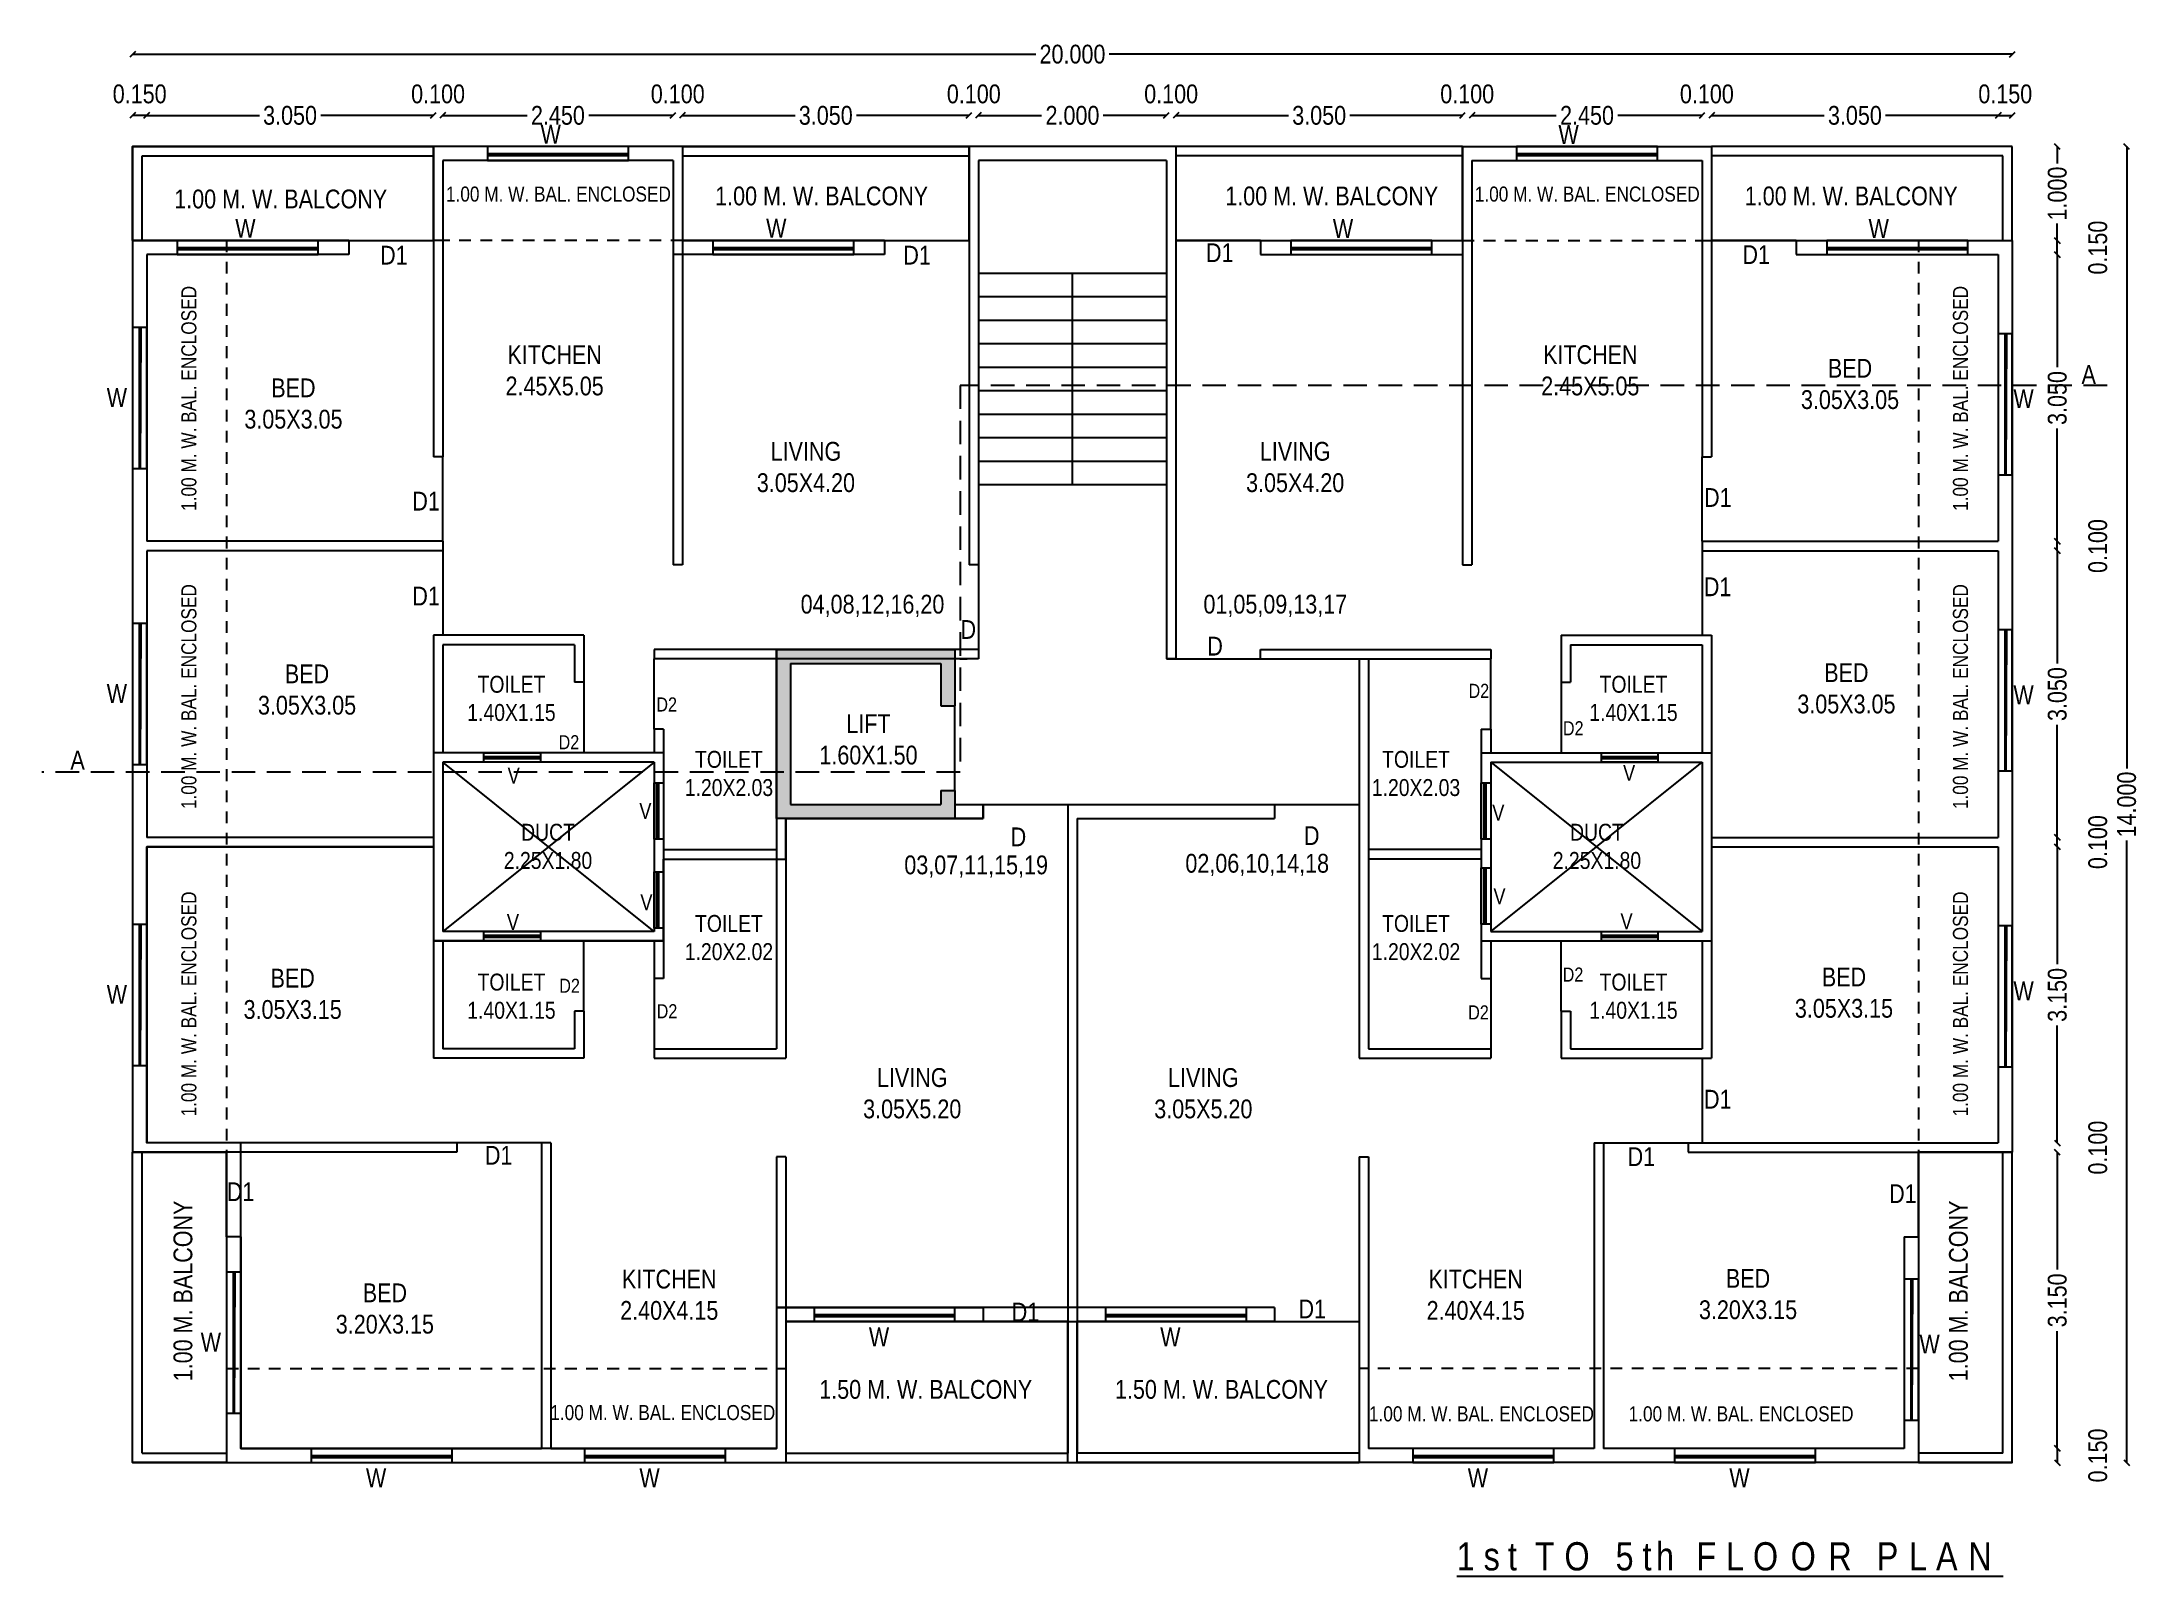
# Model space of a CAD drawing. Extents: x 2838.8 to 2861.2, y 1363.5 to 1379.8.
import ezdxf

# ---------------------------------------------------------------- set-up
doc = ezdxf.new("R2010")
doc.units = 0
doc.linetypes.add('HIDDEN', pattern=[0.375, 0.25, -0.125])
doc.linetypes.add('HIDDEN2', pattern=[0.1875, 0.125, -0.0625])
doc.layers.get('0').update_dxf_attribs({"linetype": 'CONTINUOUS'})
doc.layers.get('DEFPOINTS').update_dxf_attribs({"linetype": 'CONTINUOUS'})
doc.styles.add('AN', font='ARIALN.TTF')
doc.dimstyles.new('DIM', dxfattribs={"dimtxt": 0.2, "dimasz": 0.06, "dimexe": 0.05, "dimexo": 0.3, "dimgap": 0.05, "dimtad": 0, "dimdec": 3, "dimlfac": -1, "dimzin": 1, "dimtxsty": 'AN', "dimblk1": 'OBLIQUE', "dimblk2": 'OBLIQUE', "dimsah": 1, "dimcen": 0.001, "dimse1": 1, "dimse2": 1, "dimclrd": 252, "dimclre": 256, "dimclrt": 1, "dimadec": 4, "dimazin": 3, "dimtfac": 1, "dimtdec": 3, "dimtofl": 0, "dimtmove": 0, "dimatfit": 3, "dimtolj": 1, "dimtzin": 1})

msp = doc.modelspace()

# ---------------------------------------------------------------- texts
at = {"color": 7, "linetype": 'BYBLOCK', "style": 'AN'}
for s, insert, char_height, width, attachment_point in [('W', (2844.2586, 1378.7401), 0.2, 1.798718, 8), ('W', (2855.0887, 1378.7357), 0.2, 1.798718, 8), ('1.00 M. W. BALCONY', (2841.3856, 1378.2504), 0.2, 4.874805, 2), ('1.00 M. W. BAL. ENCLOSED', (2844.3404, 1378.2828), 0.16, 4.874805, 2), ('1.00 M. W. BALCONY', (2847.1411, 1378.2828), 0.2, 4.874805, 2), ('1.00 M. W. BALCONY', (2852.5688, 1378.2828), 0.2, 4.874805, 2), ('1.00 M. W. BAL. ENCLOSED', (2855.2875, 1378.2828), 0.16, 4.874805, 2), ('1.00 M. W. BALCONY', (2858.0963, 1378.2828), 0.2, 4.874805, 2), ('W', (2841.0102, 1377.7381), 0.2, 1.798718, 8), ('W', (2846.6586, 1377.7401), 0.2, 1.798718, 8), ('W', (2852.6887, 1377.7357), 0.2, 1.798718, 8), ('W', (2858.3887, 1377.7357), 0.2, 1.798718, 8), ('D1', (2842.5898, 1377.4527), 0.2, 1.798718, 8), ('D1', (2848.157, 1377.4527), 0.2, 1.798718, 8), ('D1', (2851.3771, 1377.4787), 0.2, 1.798718, 8), ('D1', (2857.0849, 1377.4584), 0.2, 1.798718, 8), ('KITCHEN\\P2.45X5.05', (2844.3003, 1376.0583), 0.2, 1.798718, 8), ('KITCHEN\\P2.45X5.05', (2855.3199, 1376.0583), 0.2, 1.798718, 8), ('BED\\P3.05X3.05', (2858.0834, 1375.9133), 0.2, 1.798718, 8), ('A', (2860.6232, 1376.1828), 0.2, 1.798718, 8), ('W', (2839.6425, 1375.9387), 0.2, 1.798718, 8), ('BED\\P3.05X3.05', (2841.5211, 1375.7048), 0.2, 1.798718, 8), ('W', (2859.93, 1375.9256), 0.2, 1.798718, 8), ('LIVING\\P3.05X4.20', (2846.9739, 1375.0296), 0.2, 1.798718, 8), ('LIVING\\P3.05X4.20', (2852.1795, 1375.0296), 0.2, 1.798718, 8), ('D1', (2842.9326, 1374.8359), 0.2, 1.798718, 8), ('D1', (2856.6768, 1374.8744), 0.2, 1.798718, 8), ('D1', (2856.6744, 1373.9245), 0.2, 1.798718, 8), ('D1', (2842.9326, 1373.8259), 0.2, 1.798718, 8), ('04,08,12,16,20', (2847.6825, 1373.7027), 0.2, 2.048718, 8), ('01,05,09,13,17', (2851.9682, 1373.7027), 0.2, 2.048718, 8), ('D', (2848.7015, 1373.4702), 0.2, 1.798718, 8), ('D', (2851.3278, 1373.2933), 0.2, 1.798718, 8), ('BED\\P3.05X3.05', (2841.6659, 1372.6622), 0.2, 1.798718, 8), ('BED\\P3.05X3.05', (2858.0448, 1372.6752), 0.2, 1.798718, 8), ('W', (2839.6425, 1372.7887), 0.2, 1.798718, 8), ('{\\H0.9x;TOILET\\P1.40X1.15}', (2843.8409, 1372.5948), 0.2, 1.798718, 8), ('D2', (2854.134, 1372.8423), 0.15, 1.798718, 8), ('{\\H0.9x;TOILET\\P1.40X1.15}', (2855.7793, 1372.5948), 0.2, 1.798718, 8), ('W', (2859.93, 1372.7756), 0.2, 1.798718, 8), ('D2', (2845.4923, 1372.6977), 0.15, 1.798718, 8), ('LIFT\\P1.60X1.50', (2847.6396, 1372.1314), 0.2, 1.811718, 8), ('D2', (2855.1383, 1372.4444), 0.15, 1.798718, 8), ('A', (2839.2244, 1372.0806), 0.2, 1.798718, 8), ('D2', (2844.4521, 1372.296), 0.15, 1.798718, 8), ('{\\H0.9x;TOILET\\P1.20X2.03}', (2846.155, 1371.7963), 0.2, 1.798718, 8), ('{\\H0.9x;TOILET\\P1.20X2.03}', (2853.4653, 1371.7963), 0.2, 1.798718, 8), ('V', (2843.8646, 1371.931), 0.17, 1.798718, 8), ('V', (2855.7328, 1371.9603), 0.17, 1.798718, 8), ('V', (2845.2657, 1371.5552), 0.17, 1.798718, 8), ('V', (2854.341, 1371.5365), 0.17, 1.798718, 8), ('{\\H0.9x;DUCT\\P2.25X1.80}', (2844.2298, 1371.0206), 0.2, 1.798718, 8), ('D', (2849.2352, 1371.2639), 0.2, 1.798718, 8), ('D', (2852.356, 1371.2775), 0.2, 1.798718, 8), ('{\\H0.9x;DUCT\\P2.25X1.80}', (2855.3904, 1371.0206), 0.2, 1.798718, 8), ('03,07,11,15,19', (2848.7853, 1370.9288), 0.2, 2.048718, 8), ('02,06,10,14,18', (2851.7758, 1370.946), 0.2, 2.048718, 8), ('V', (2845.2769, 1370.5836), 0.17, 1.798718, 8), ('V', (2854.3536, 1370.6481), 0.17, 1.798718, 8), ('V', (2843.8567, 1370.3723), 0.17, 1.798718, 8), ('{\\H0.9x;TOILET\\P1.20X2.02}', (2846.155, 1370.0505), 0.2, 1.798718, 8), ('{\\H0.9x;TOILET\\P1.20X2.02}', (2853.4653, 1370.0505), 0.2, 1.798718, 8), ('V', (2855.7055, 1370.3808), 0.17, 1.798718, 8), ('BED\\P3.05X3.15', (2841.5129, 1369.4249), 0.2, 1.798718, 8), ('{\\H0.9x;TOILET\\P1.40X1.15}', (2843.8409, 1369.4267), 0.2, 1.798718, 8), ('D2', (2844.4594, 1369.7051), 0.15, 1.798718, 8), ('D2', (2855.1356, 1369.824), 0.15, 1.798718, 8), ('{\\H0.9x;TOILET\\P1.40X1.15}', (2855.7793, 1369.4267), 0.2, 1.798718, 8), ('BED\\P3.05X3.15', (2858.019, 1369.4375), 0.2, 1.798718, 8), ('W', (2859.93, 1369.6256), 0.2, 1.798718, 8), ('W', (2839.6425, 1369.5887), 0.2, 1.798718, 8), ('D2', (2845.4957, 1369.4341), 0.15, 1.798718, 8), ('D2', (2854.1301, 1369.4215), 0.15, 1.798718, 8), ('LIVING\\P3.05X5.20', (2848.105, 1368.3672), 0.2, 1.798718, 8), ('LIVING\\P3.05X5.20', (2851.2025, 1368.3672), 0.2, 1.798718, 8), ('D1', (2856.6762, 1368.4731), 0.2, 1.798718, 8), ('D1', (2843.7048, 1367.877), 0.2, 1.798718, 8), ('D1', (2855.8635, 1367.8619), 0.2, 1.798718, 8), ('D1', (2840.9583, 1367.4887), 0.2, 1.798718, 8), ('D1', (2858.6456, 1367.4682), 0.2, 1.798718, 8), ('KITCHEN\\P2.40X4.15', (2845.52, 1366.2233), 0.2, 1.798718, 8), ('KITCHEN\\P2.40X4.15', (2854.1002, 1366.2233), 0.2, 1.798718, 8), ('BED\\P3.20X3.15', (2856.9982, 1366.2304), 0.2, 1.798718, 8), ('BED\\P3.20X3.15', (2842.4941, 1366.0769), 0.2, 1.798718, 8), ('D1', (2849.3101, 1366.2084), 0.2, 1.798718, 8), ('D1', (2852.3616, 1366.2421), 0.2, 1.798718, 8), ('W', (2840.6425, 1365.8887), 0.2, 1.798718, 8), ('W', (2847.7517, 1365.9453), 0.2, 1.798718, 8), ('W', (2850.8517, 1365.9453), 0.2, 1.798718, 8), ('W', (2858.93, 1365.868), 0.2, 1.798718, 8), ('1.50 M. W. BALCONY', (2848.2485, 1365.5859), 0.2, 4.874805, 2), ('1.50 M. W. BALCONY', (2851.3952, 1365.5859), 0.2, 4.874805, 2), ('1.00 M. W. BAL. ENCLOSED', (2845.4506, 1365.3195), 0.16, 4.874805, 2), ('1.00 M. W. BAL. ENCLOSED', (2854.1614, 1365.3059), 0.16, 4.874805, 2), ('1.00 M. W. BAL. ENCLOSED', (2856.9241, 1365.3059), 0.16, 4.874805, 2), ('W', (2842.4007, 1364.4453), 0.2, 1.798718, 8), ('W', (2845.3103, 1364.4453), 0.2, 1.798718, 8), ('W', (2854.1239, 1364.4453), 0.2, 1.798718, 8), ('W', (2856.9071, 1364.4453), 0.2, 1.798718, 8), ('{\\T1.5;\\L1st TO 5th FLOOR PLAN}', (2856.8063, 1363.5559), 0.3, 9.888969, 8)]:
    msp.add_mtext(s, dxfattribs=dict(at, insert=insert, char_height=char_height, width=width, attachment_point=attachment_point))
at = {"color": 7, "linetype": 'BYBLOCK', "rotation": 90, "style": 'AN'}
for s, insert, char_height, width, attachment_point in [('1.00 M. W. BAL. ENCLOSED', (2840.3283, 1376.0287), 0.16, 4.874805, 2), ('1.00 M. W. BAL. ENCLOSED', (2859.1783, 1376.0287), 0.16, 4.874805, 2), ('1.00 M. W. BAL. ENCLOSED', (2840.3283, 1372.856), 0.16, 4.874805, 2), ('1.00 M. W. BAL. ENCLOSED', (2859.1783, 1372.856), 0.16, 4.874805, 2), ('1.00 M. W. BAL. ENCLOSED', (2840.3283, 1369.5863), 0.16, 4.874805, 2), ('1.00 M. W. BAL. ENCLOSED', (2859.1783, 1369.5863), 0.16, 4.874805, 2), ('1.00 M. BALCONY', (2840.4478, 1366.5334), 0.2, 4.424805, 8), ('1.00 M. BALCONY', (2859.3394, 1366.5334), 0.2, 4.424805, 8)]:
    msp.add_mtext(s, dxfattribs=dict(at, insert=insert, char_height=char_height, width=width, attachment_point=attachment_point))

# ---------------------------------------------------------------- blocks, each defined once
blk = doc.blocks.new('_OBLIQUE')
at = {"color": 0, "linetype": 'BYBLOCK'}
blk.add_line((-0.5, -0.5), (0.5, 0.5), dxfattribs=at)
blk = doc.blocks.new('*D30')
at = {"color": 252}
blk.add_line((2839.96, 1379.039), (2839.81, 1379.039), dxfattribs=at)
at = {"layer": 'DEFPOINTS', "color": 0}
for p in [(2839.81, 1379.039), (2839.81, 1377.558), (2839.96, 1377.558)]:
    blk.add_point(p, dxfattribs=at)
at = {"color": 252, "xscale": 0.06, "yscale": 0.06, "zscale": 0.06, "rotation": 180}
blk.add_blockref('_OBLIQUE', (2839.81, 1379.039), dxfattribs=at)
at = {"color": 252, "xscale": 0.06, "yscale": 0.06, "zscale": 0.06}
blk.add_blockref('_OBLIQUE', (2839.96, 1379.039), dxfattribs=at)
at = {"color": 1, "insert": (2839.885, 1379.267), "char_height": 0.2, "attachment_point": 5, "style": 'AN'}
blk.add_mtext('\\A1;0.150', dxfattribs=at)
blk = doc.blocks.new('*D33')
at = {"color": 252}
for p, q in [((2839.96, 1379.039), (2841.159, 1379.039)), ((2843.01, 1379.039), (2841.812, 1379.039))]:
    blk.add_line(p, q, dxfattribs=at)
at = {"layer": 'DEFPOINTS', "color": 0}
for p in [(2843.01, 1379.039), (2839.96, 1377.558), (2843.01, 1377.558)]:
    blk.add_point(p, dxfattribs=at)
at = {"color": 252, "xscale": 0.06, "yscale": 0.06, "zscale": 0.06, "rotation": 180}
blk.add_blockref('_OBLIQUE', (2839.96, 1379.039), dxfattribs=at)
at = {"color": 252, "xscale": 0.06, "yscale": 0.06, "zscale": 0.06}
blk.add_blockref('_OBLIQUE', (2843.01, 1379.039), dxfattribs=at)
at = {"color": 1, "insert": (2841.485, 1379.039), "char_height": 0.2, "attachment_point": 5, "style": 'AN'}
blk.add_mtext('\\A1;3.050', dxfattribs=at)
blk = doc.blocks.new('*D31')
at = {"color": 252}
for p, q in [((2843.01, 1379.039), (2842.95, 1379.039)), ((2843.11, 1379.039), (2843.17, 1379.039))]:
    blk.add_line(p, q, dxfattribs=at)
at = {"layer": 'DEFPOINTS', "color": 0}
for p in [(2843.01, 1379.039), (2843.01, 1378.558), (2843.11, 1378.558)]:
    blk.add_point(p, dxfattribs=at)
at = {"color": 252, "xscale": 0.06, "yscale": 0.06, "zscale": 0.06}
blk.add_blockref('_OBLIQUE', (2843.01, 1379.039), dxfattribs=at)
at = {"color": 252, "xscale": 0.06, "yscale": 0.06, "zscale": 0.06, "rotation": 180}
blk.add_blockref('_OBLIQUE', (2843.11, 1379.039), dxfattribs=at)
at = {"color": 1, "insert": (2843.06, 1379.267), "char_height": 0.2, "attachment_point": 5, "style": 'AN'}
blk.add_mtext('\\A1;0.100', dxfattribs=at)
blk = doc.blocks.new('*D32')
at = {"color": 252}
for p, q in [((2843.11, 1379.039), (2844.007, 1379.039)), ((2845.56, 1379.039), (2844.663, 1379.039))]:
    blk.add_line(p, q, dxfattribs=at)
at = {"layer": 'DEFPOINTS', "color": 0}
for p in [(2845.56, 1379.039), (2843.11, 1378.558), (2845.56, 1378.558)]:
    blk.add_point(p, dxfattribs=at)
at = {"color": 252, "xscale": 0.06, "yscale": 0.06, "zscale": 0.06, "rotation": 180}
blk.add_blockref('_OBLIQUE', (2843.11, 1379.039), dxfattribs=at)
at = {"color": 252, "xscale": 0.06, "yscale": 0.06, "zscale": 0.06}
blk.add_blockref('_OBLIQUE', (2845.56, 1379.039), dxfattribs=at)
at = {"color": 1, "insert": (2844.335, 1379.039), "char_height": 0.2, "attachment_point": 5, "style": 'AN'}
blk.add_mtext('\\A1;2.450', dxfattribs=at)
blk = doc.blocks.new('*D34')
at = {"color": 252}
for p, q in [((2845.56, 1379.039), (2845.5, 1379.039)), ((2845.66, 1379.039), (2845.72, 1379.039))]:
    blk.add_line(p, q, dxfattribs=at)
at = {"layer": 'DEFPOINTS', "color": 0}
for p in [(2845.66, 1379.039), (2845.56, 1378.558), (2845.66, 1378.558)]:
    blk.add_point(p, dxfattribs=at)
at = {"color": 252, "xscale": 0.06, "yscale": 0.06, "zscale": 0.06}
blk.add_blockref('_OBLIQUE', (2845.56, 1379.039), dxfattribs=at)
at = {"color": 252, "xscale": 0.06, "yscale": 0.06, "zscale": 0.06, "rotation": 180}
blk.add_blockref('_OBLIQUE', (2845.66, 1379.039), dxfattribs=at)
at = {"color": 1, "insert": (2845.61, 1379.267), "char_height": 0.2, "attachment_point": 5, "style": 'AN'}
blk.add_mtext('\\A1;0.100', dxfattribs=at)
blk = doc.blocks.new('*D35')
at = {"color": 252}
for p, q in [((2845.66, 1379.039), (2846.859, 1379.039)), ((2848.71, 1379.039), (2847.512, 1379.039))]:
    blk.add_line(p, q, dxfattribs=at)
at = {"layer": 'DEFPOINTS', "color": 0}
for p in [(2848.71, 1379.039), (2845.66, 1378.708), (2848.71, 1378.708)]:
    blk.add_point(p, dxfattribs=at)
at = {"color": 252, "xscale": 0.06, "yscale": 0.06, "zscale": 0.06, "rotation": 180}
blk.add_blockref('_OBLIQUE', (2845.66, 1379.039), dxfattribs=at)
at = {"color": 252, "xscale": 0.06, "yscale": 0.06, "zscale": 0.06}
blk.add_blockref('_OBLIQUE', (2848.71, 1379.039), dxfattribs=at)
at = {"color": 1, "insert": (2847.185, 1379.039), "char_height": 0.2, "attachment_point": 5, "style": 'AN'}
blk.add_mtext('\\A1;3.050', dxfattribs=at)
blk = doc.blocks.new('*D36')
at = {"color": 252}
for p, q in [((2848.71, 1379.039), (2848.65, 1379.039)), ((2848.81, 1379.039), (2848.87, 1379.039))]:
    blk.add_line(p, q, dxfattribs=at)
at = {"layer": 'DEFPOINTS', "color": 0}
for p in [(2848.71, 1379.039), (2848.71, 1378.558), (2848.81, 1378.558)]:
    blk.add_point(p, dxfattribs=at)
at = {"color": 252, "xscale": 0.06, "yscale": 0.06, "zscale": 0.06}
blk.add_blockref('_OBLIQUE', (2848.71, 1379.039), dxfattribs=at)
at = {"color": 252, "xscale": 0.06, "yscale": 0.06, "zscale": 0.06, "rotation": 180}
blk.add_blockref('_OBLIQUE', (2848.81, 1379.039), dxfattribs=at)
at = {"color": 1, "insert": (2848.76, 1379.267), "char_height": 0.2, "attachment_point": 5, "style": 'AN'}
blk.add_mtext('\\A1;0.100', dxfattribs=at)
blk = doc.blocks.new('*D37')
at = {"color": 252}
for p, q in [((2848.81, 1379.039), (2849.482, 1379.039)), ((2850.81, 1379.039), (2850.138, 1379.039))]:
    blk.add_line(p, q, dxfattribs=at)
at = {"layer": 'DEFPOINTS', "color": 0}
for p in [(2850.81, 1379.039), (2848.81, 1378.558), (2850.81, 1378.558)]:
    blk.add_point(p, dxfattribs=at)
at = {"color": 252, "xscale": 0.06, "yscale": 0.06, "zscale": 0.06, "rotation": 180}
blk.add_blockref('_OBLIQUE', (2848.81, 1379.039), dxfattribs=at)
at = {"color": 252, "xscale": 0.06, "yscale": 0.06, "zscale": 0.06}
blk.add_blockref('_OBLIQUE', (2850.81, 1379.039), dxfattribs=at)
at = {"color": 1, "insert": (2849.81, 1379.039), "char_height": 0.2, "attachment_point": 5, "style": 'AN'}
blk.add_mtext('\\A1;2.000', dxfattribs=at)
blk = doc.blocks.new('*D38')
at = {"color": 252}
for p, q in [((2850.81, 1379.039), (2850.75, 1379.039)), ((2850.91, 1379.039), (2850.97, 1379.039))]:
    blk.add_line(p, q, dxfattribs=at)
at = {"layer": 'DEFPOINTS', "color": 0}
for p in [(2850.91, 1379.039), (2850.81, 1378.558), (2850.91, 1378.558)]:
    blk.add_point(p, dxfattribs=at)
at = {"color": 252, "xscale": 0.06, "yscale": 0.06, "zscale": 0.06}
blk.add_blockref('_OBLIQUE', (2850.81, 1379.039), dxfattribs=at)
at = {"color": 252, "xscale": 0.06, "yscale": 0.06, "zscale": 0.06, "rotation": 180}
blk.add_blockref('_OBLIQUE', (2850.91, 1379.039), dxfattribs=at)
at = {"color": 1, "insert": (2850.86, 1379.267), "char_height": 0.2, "attachment_point": 5, "style": 'AN'}
blk.add_mtext('\\A1;0.100', dxfattribs=at)
blk = doc.blocks.new('*D39')
at = {"color": 252}
for p, q in [((2850.91, 1379.039), (2852.109, 1379.039)), ((2853.96, 1379.039), (2852.762, 1379.039))]:
    blk.add_line(p, q, dxfattribs=at)
at = {"layer": 'DEFPOINTS', "color": 0}
for p in [(2853.96, 1379.039), (2850.91, 1378.608), (2853.96, 1378.608)]:
    blk.add_point(p, dxfattribs=at)
at = {"color": 252, "xscale": 0.06, "yscale": 0.06, "zscale": 0.06, "rotation": 180}
blk.add_blockref('_OBLIQUE', (2850.91, 1379.039), dxfattribs=at)
at = {"color": 252, "xscale": 0.06, "yscale": 0.06, "zscale": 0.06}
blk.add_blockref('_OBLIQUE', (2853.96, 1379.039), dxfattribs=at)
at = {"color": 1, "insert": (2852.435, 1379.039), "char_height": 0.2, "attachment_point": 5, "style": 'AN'}
blk.add_mtext('\\A1;3.050', dxfattribs=at)
blk = doc.blocks.new('*D40')
at = {"color": 252}
for p, q in [((2853.96, 1379.039), (2853.9, 1379.039)), ((2854.06, 1379.039), (2854.12, 1379.039))]:
    blk.add_line(p, q, dxfattribs=at)
at = {"layer": 'DEFPOINTS', "color": 0}
for p in [(2854.06, 1379.039), (2853.96, 1378.608), (2854.06, 1378.558)]:
    blk.add_point(p, dxfattribs=at)
at = {"color": 252, "xscale": 0.06, "yscale": 0.06, "zscale": 0.06}
blk.add_blockref('_OBLIQUE', (2853.96, 1379.039), dxfattribs=at)
at = {"color": 252, "xscale": 0.06, "yscale": 0.06, "zscale": 0.06, "rotation": 180}
blk.add_blockref('_OBLIQUE', (2854.06, 1379.039), dxfattribs=at)
at = {"color": 1, "insert": (2854.01, 1379.267), "char_height": 0.2, "attachment_point": 5, "style": 'AN'}
blk.add_mtext('\\A1;0.100', dxfattribs=at)
blk = doc.blocks.new('*D41')
at = {"color": 252}
for p, q in [((2854.06, 1379.039), (2854.957, 1379.039)), ((2856.51, 1379.039), (2855.613, 1379.039))]:
    blk.add_line(p, q, dxfattribs=at)
at = {"layer": 'DEFPOINTS', "color": 0}
for p in [(2856.51, 1379.039), (2854.06, 1378.558), (2856.51, 1378.558)]:
    blk.add_point(p, dxfattribs=at)
at = {"color": 252, "xscale": 0.06, "yscale": 0.06, "zscale": 0.06, "rotation": 180}
blk.add_blockref('_OBLIQUE', (2854.06, 1379.039), dxfattribs=at)
at = {"color": 252, "xscale": 0.06, "yscale": 0.06, "zscale": 0.06}
blk.add_blockref('_OBLIQUE', (2856.51, 1379.039), dxfattribs=at)
at = {"color": 1, "insert": (2855.285, 1379.039), "char_height": 0.2, "attachment_point": 5, "style": 'AN'}
blk.add_mtext('\\A1;2.450', dxfattribs=at)
blk = doc.blocks.new('*D42')
at = {"color": 252}
for p, q in [((2856.51, 1379.039), (2856.45, 1379.039)), ((2856.61, 1379.039), (2856.67, 1379.039))]:
    blk.add_line(p, q, dxfattribs=at)
at = {"layer": 'DEFPOINTS', "color": 0}
for p in [(2856.61, 1379.039), (2856.51, 1378.558), (2856.61, 1378.558)]:
    blk.add_point(p, dxfattribs=at)
at = {"color": 252, "xscale": 0.06, "yscale": 0.06, "zscale": 0.06}
blk.add_blockref('_OBLIQUE', (2856.51, 1379.039), dxfattribs=at)
at = {"color": 252, "xscale": 0.06, "yscale": 0.06, "zscale": 0.06, "rotation": 180}
blk.add_blockref('_OBLIQUE', (2856.61, 1379.039), dxfattribs=at)
at = {"color": 1, "insert": (2856.56, 1379.267), "char_height": 0.2, "attachment_point": 5, "style": 'AN'}
blk.add_mtext('\\A1;0.100', dxfattribs=at)
blk = doc.blocks.new('*D43')
at = {"color": 252}
for p, q in [((2856.61, 1379.039), (2857.809, 1379.039)), ((2859.66, 1379.039), (2858.462, 1379.039))]:
    blk.add_line(p, q, dxfattribs=at)
at = {"layer": 'DEFPOINTS', "color": 0}
for p in [(2859.66, 1379.039), (2856.61, 1378.608), (2859.66, 1377.558)]:
    blk.add_point(p, dxfattribs=at)
at = {"color": 252, "xscale": 0.06, "yscale": 0.06, "zscale": 0.06, "rotation": 180}
blk.add_blockref('_OBLIQUE', (2856.61, 1379.039), dxfattribs=at)
at = {"color": 252, "xscale": 0.06, "yscale": 0.06, "zscale": 0.06}
blk.add_blockref('_OBLIQUE', (2859.66, 1379.039), dxfattribs=at)
at = {"color": 1, "insert": (2858.135, 1379.039), "char_height": 0.2, "attachment_point": 5, "style": 'AN'}
blk.add_mtext('\\A1;3.050', dxfattribs=at)
blk = doc.blocks.new('*D44')
at = {"color": 252}
blk.add_line((2859.66, 1379.039), (2859.81, 1379.039), dxfattribs=at)
at = {"layer": 'DEFPOINTS', "color": 0}
for p in [(2859.81, 1379.039), (2859.66, 1377.558), (2859.81, 1377.558)]:
    blk.add_point(p, dxfattribs=at)
at = {"color": 252, "xscale": 0.06, "yscale": 0.06, "zscale": 0.06, "rotation": 180}
blk.add_blockref('_OBLIQUE', (2859.66, 1379.039), dxfattribs=at)
at = {"color": 252, "xscale": 0.06, "yscale": 0.06, "zscale": 0.06}
blk.add_blockref('_OBLIQUE', (2859.81, 1379.039), dxfattribs=at)
at = {"color": 1, "insert": (2859.735, 1379.267), "char_height": 0.2, "attachment_point": 5, "style": 'AN'}
blk.add_mtext('\\A1;0.150', dxfattribs=at)
blk = doc.blocks.new('*D45')
at = {"color": 252}
for p, q in [((2839.81, 1379.69), (2849.419, 1379.69)), ((2859.81, 1379.69), (2850.202, 1379.69))]:
    blk.add_line(p, q, dxfattribs=at)
at = {"layer": 'DEFPOINTS', "color": 0}
for p in [(2839.81, 1379.69), (2839.81, 1377.708), (2859.81, 1377.708)]:
    blk.add_point(p, dxfattribs=at)
at = {"color": 252, "xscale": 0.06, "yscale": 0.06, "zscale": 0.06, "rotation": 180}
blk.add_blockref('_OBLIQUE', (2839.81, 1379.69), dxfattribs=at)
at = {"color": 252, "xscale": 0.06, "yscale": 0.06, "zscale": 0.06}
blk.add_blockref('_OBLIQUE', (2859.81, 1379.69), dxfattribs=at)
at = {"color": 1, "insert": (2849.81, 1379.69), "char_height": 0.2, "attachment_point": 5, "style": 'AN'}
blk.add_mtext('\\A1;20.000', dxfattribs=at)
blk = doc.blocks.new('*D46')
at = {"color": 252}
for p, q in [((2860.289, 1378.708), (2860.289, 1378.527)), ((2860.289, 1377.708), (2860.289, 1377.89))]:
    blk.add_line(p, q, dxfattribs=at)
at = {"layer": 'DEFPOINTS', "color": 0}
for p in [(2859.81, 1378.708), (2859.81, 1377.708), (2860.289, 1377.708)]:
    blk.add_point(p, dxfattribs=at)
at = {"color": 252, "xscale": 0.06, "yscale": 0.06, "zscale": 0.06}
for p, rotation in [((2860.289, 1378.708), 90), ((2860.289, 1377.708), 270)]:
    blk.add_blockref('_OBLIQUE', p, dxfattribs=dict(at, rotation=rotation))
at = {"color": 1, "insert": (2860.289, 1378.208), "char_height": 0.2, "attachment_point": 5, "rotation": 90, "style": 'AN'}
blk.add_mtext('\\A1;1.000', dxfattribs=at)
blk = doc.blocks.new('*D47')
at = {"color": 252}
blk.add_line((2860.289, 1377.558), (2860.289, 1377.708), dxfattribs=at)
at = {"layer": 'DEFPOINTS', "color": 0}
for p in [(2859.66, 1377.708), (2860.289, 1377.708), (2859.66, 1377.558)]:
    blk.add_point(p, dxfattribs=at)
at = {"color": 252, "xscale": 0.06, "yscale": 0.06, "zscale": 0.06}
for p, rotation in [((2860.289, 1377.708), 90), ((2860.289, 1377.558), 270)]:
    blk.add_blockref('_OBLIQUE', p, dxfattribs=dict(at, rotation=rotation))
at = {"color": 1, "insert": (2860.72, 1377.633), "char_height": 0.2, "attachment_point": 5, "rotation": 90, "style": 'AN'}
blk.add_mtext('\\A1;0.150', dxfattribs=at)
blk = doc.blocks.new('*D48')
at = {"color": 252}
for p, q in [((2860.289, 1377.558), (2860.289, 1376.36)), ((2860.289, 1374.508), (2860.289, 1375.707))]:
    blk.add_line(p, q, dxfattribs=at)
at = {"layer": 'DEFPOINTS', "color": 0}
for p in [(2859.66, 1377.558), (2859.66, 1374.508), (2860.289, 1374.508)]:
    blk.add_point(p, dxfattribs=at)
at = {"color": 252, "xscale": 0.06, "yscale": 0.06, "zscale": 0.06}
for p, rotation in [((2860.289, 1377.558), 90), ((2860.289, 1374.508), 270)]:
    blk.add_blockref('_OBLIQUE', p, dxfattribs=dict(at, rotation=rotation))
at = {"color": 1, "insert": (2860.289, 1376.033), "char_height": 0.2, "attachment_point": 5, "rotation": 90, "style": 'AN'}
blk.add_mtext('\\A1;3.050', dxfattribs=at)
blk = doc.blocks.new('*D49')
at = {"color": 252}
blk.add_line((2860.289, 1374.408), (2860.289, 1374.508), dxfattribs=at)
at = {"layer": 'DEFPOINTS', "color": 0}
for p in [(2859.66, 1374.508), (2859.66, 1374.408), (2860.289, 1374.508)]:
    blk.add_point(p, dxfattribs=at)
at = {"color": 252, "xscale": 0.06, "yscale": 0.06, "zscale": 0.06}
for p, rotation in [((2860.289, 1374.508), 90), ((2860.289, 1374.408), 270)]:
    blk.add_blockref('_OBLIQUE', p, dxfattribs=dict(at, rotation=rotation))
at = {"color": 1, "insert": (2860.72, 1374.458), "char_height": 0.2, "attachment_point": 5, "rotation": 90, "style": 'AN'}
blk.add_mtext('\\A1;0.100', dxfattribs=at)
blk = doc.blocks.new('*D50')
at = {"color": 252}
for p, q in [((2860.289, 1374.408), (2860.289, 1373.21)), ((2860.289, 1371.358), (2860.289, 1372.557))]:
    blk.add_line(p, q, dxfattribs=at)
at = {"layer": 'DEFPOINTS', "color": 0}
for p in [(2859.66, 1374.408), (2859.66, 1371.358), (2860.289, 1371.358)]:
    blk.add_point(p, dxfattribs=at)
at = {"color": 252, "xscale": 0.06, "yscale": 0.06, "zscale": 0.06}
for p, rotation in [((2860.289, 1374.408), 90), ((2860.289, 1371.358), 270)]:
    blk.add_blockref('_OBLIQUE', p, dxfattribs=dict(at, rotation=rotation))
at = {"color": 1, "insert": (2860.289, 1372.883), "char_height": 0.2, "attachment_point": 5, "rotation": 90, "style": 'AN'}
blk.add_mtext('\\A1;3.050', dxfattribs=at)
blk = doc.blocks.new('*D51')
at = {"color": 252}
blk.add_line((2860.289, 1371.258), (2860.289, 1371.358), dxfattribs=at)
at = {"layer": 'DEFPOINTS', "color": 0}
for p in [(2859.66, 1371.358), (2859.66, 1371.258), (2860.289, 1371.358)]:
    blk.add_point(p, dxfattribs=at)
at = {"color": 252, "xscale": 0.06, "yscale": 0.06, "zscale": 0.06}
for p, rotation in [((2860.289, 1371.358), 90), ((2860.289, 1371.258), 270)]:
    blk.add_blockref('_OBLIQUE', p, dxfattribs=dict(at, rotation=rotation))
at = {"color": 1, "insert": (2860.72, 1371.308), "char_height": 0.2, "attachment_point": 5, "rotation": 90, "style": 'AN'}
blk.add_mtext('\\A1;0.100', dxfattribs=at)
blk = doc.blocks.new('*D52')
at = {"color": 252}
for p, q in [((2860.289, 1371.258), (2860.289, 1370.01)), ((2860.289, 1368.108), (2860.289, 1369.357))]:
    blk.add_line(p, q, dxfattribs=at)
at = {"layer": 'DEFPOINTS', "color": 0}
for p in [(2859.66, 1371.258), (2859.66, 1368.108), (2860.289, 1368.108)]:
    blk.add_point(p, dxfattribs=at)
at = {"color": 252, "xscale": 0.06, "yscale": 0.06, "zscale": 0.06}
for p, rotation in [((2860.289, 1371.258), 90), ((2860.289, 1368.108), 270)]:
    blk.add_blockref('_OBLIQUE', p, dxfattribs=dict(at, rotation=rotation))
at = {"color": 1, "insert": (2860.289, 1369.683), "char_height": 0.2, "attachment_point": 5, "rotation": 90, "style": 'AN'}
blk.add_mtext('\\A1;3.150', dxfattribs=at)
blk = doc.blocks.new('*D53')
at = {"color": 252}
for p, q in [((2860.289, 1368.108), (2860.289, 1368.168)), ((2860.289, 1368.008), (2860.289, 1367.948))]:
    blk.add_line(p, q, dxfattribs=at)
at = {"layer": 'DEFPOINTS', "color": 0}
for p in [(2859.66, 1368.108), (2860.289, 1368.108), (2859.71, 1368.008)]:
    blk.add_point(p, dxfattribs=at)
at = {"color": 252, "xscale": 0.06, "yscale": 0.06, "zscale": 0.06}
for p, rotation in [((2860.289, 1368.108), 270), ((2860.289, 1368.008), 90)]:
    blk.add_blockref('_OBLIQUE', p, dxfattribs=dict(at, rotation=rotation))
at = {"color": 1, "insert": (2860.72, 1368.058), "char_height": 0.2, "attachment_point": 5, "rotation": 90, "style": 'AN'}
blk.add_mtext('\\A1;0.100', dxfattribs=at)
blk = doc.blocks.new('*D54')
at = {"color": 252}
for p, q in [((2860.289, 1368.008), (2860.289, 1366.76)), ((2860.289, 1364.858), (2860.289, 1366.107))]:
    blk.add_line(p, q, dxfattribs=at)
at = {"layer": 'DEFPOINTS', "color": 0}
for p in [(2859.81, 1368.008), (2858.66, 1364.858), (2860.289, 1364.858)]:
    blk.add_point(p, dxfattribs=at)
at = {"color": 252, "xscale": 0.06, "yscale": 0.06, "zscale": 0.06}
for p, rotation in [((2860.289, 1368.008), 90), ((2860.289, 1364.858), 270)]:
    blk.add_blockref('_OBLIQUE', p, dxfattribs=dict(at, rotation=rotation))
at = {"color": 1, "insert": (2860.289, 1366.433), "char_height": 0.2, "attachment_point": 5, "rotation": 90, "style": 'AN'}
blk.add_mtext('\\A1;3.150', dxfattribs=at)
blk = doc.blocks.new('*D55')
at = {"color": 252}
blk.add_line((2860.289, 1364.858), (2860.289, 1364.708), dxfattribs=at)
at = {"layer": 'DEFPOINTS', "color": 0}
for p in [(2858.66, 1364.858), (2858.81, 1364.708), (2860.289, 1364.708)]:
    blk.add_point(p, dxfattribs=at)
at = {"color": 252, "xscale": 0.06, "yscale": 0.06, "zscale": 0.06}
for p, rotation in [((2860.289, 1364.858), 90), ((2860.289, 1364.708), 270)]:
    blk.add_blockref('_OBLIQUE', p, dxfattribs=dict(at, rotation=rotation))
at = {"color": 1, "insert": (2860.72, 1364.783), "char_height": 0.2, "attachment_point": 5, "rotation": 90, "style": 'AN'}
blk.add_mtext('\\A1;0.150', dxfattribs=at)
blk = doc.blocks.new('*D56')
at = {"color": 252}
for p, q in [((2861.027, 1378.708), (2861.027, 1372.091)), ((2861.027, 1364.708), (2861.027, 1371.326))]:
    blk.add_line(p, q, dxfattribs=at)
at = {"layer": 'DEFPOINTS', "color": 0}
for p in [(2859.81, 1378.708), (2861.027, 1378.708), (2859.81, 1364.708)]:
    blk.add_point(p, dxfattribs=at)
at = {"color": 252, "xscale": 0.06, "yscale": 0.06, "zscale": 0.06}
for p, rotation in [((2861.027, 1378.708), 90), ((2861.027, 1364.708), 270)]:
    blk.add_blockref('_OBLIQUE', p, dxfattribs=dict(at, rotation=rotation))
at = {"color": 1, "insert": (2861.027, 1371.708), "char_height": 0.2, "attachment_point": 5, "rotation": 90, "style": 'AN'}
blk.add_mtext('\\A1;14.000', dxfattribs=at)

# ---------------------------------------------------------------- dimensions: what is measured, and where the dimension line sits
at = {"color": 7}
for base, p1, p2, angle, picture, middle in [((2839.8101, 1379.6897), (2859.8101, 1377.7084), (2839.8101, 1377.7084), 0, '*D45', (2849.8101, 1379.6897)), ((2839.8101, 1379.0394), (2839.9601, 1377.5584), (2839.8101, 1377.5584), 0, '*D30', (2839.8851, 1379.2666)), ((2843.0101, 1379.0394), (2843.1101, 1378.5584), (2843.0101, 1378.5584), 0, '*D31', (2843.0601, 1379.2666)), ((2845.6601, 1379.0394), (2845.5601, 1378.5584), (2845.6601, 1378.5584), 0, '*D34', (2845.6101, 1379.2666)), ((2848.7101, 1379.0394), (2848.8101, 1378.5584), (2848.7101, 1378.5584), 0, '*D36', (2848.7601, 1379.2666)), ((2850.9101, 1379.0394), (2850.8101, 1378.5584), (2850.9101, 1378.5584), 0, '*D38', (2850.8601, 1379.2666)), ((2854.0601, 1379.0394), (2853.9601, 1378.6084), (2854.0601, 1378.5584), 0, '*D40', (2854.0101, 1379.2666)), ((2856.6101, 1379.0394), (2856.5101, 1378.5584), (2856.6101, 1378.5584), 0, '*D42', (2856.5601, 1379.2666)), ((2859.8101, 1379.0394), (2859.6601, 1377.5584), (2859.8101, 1377.5584), 0, '*D44', (2859.7351, 1379.2666)), ((2843.0101, 1379.0394), (2839.9601, 1377.5584), (2843.0101, 1377.5584), 0, '*D33', (2841.4851, 1379.0394)), ((2845.5601, 1379.0394), (2843.1101, 1378.5584), (2845.5601, 1378.5584), 0, '*D32', (2844.3351, 1379.0394)), ((2848.7101, 1379.0394), (2845.6601, 1378.7084), (2848.7101, 1378.7084), 0, '*D35', (2847.1851, 1379.0394)), ((2850.8101, 1379.0394), (2848.8101, 1378.5584), (2850.8101, 1378.5584), 0, '*D37', (2849.8101, 1379.0394)), ((2853.9601, 1379.0394), (2850.9101, 1378.6084), (2853.9601, 1378.6084), 0, '*D39', (2852.4351, 1379.0394)), ((2856.5101, 1379.0394), (2854.0601, 1378.5584), (2856.5101, 1378.5584), 0, '*D41', (2855.2851, 1379.0394)), ((2859.6601, 1379.0394), (2856.6101, 1378.6084), (2859.6601, 1377.5584), 0, '*D43', (2858.1351, 1379.0394)), ((2860.2888, 1377.7084), (2859.8101, 1378.7084), (2859.8101, 1377.7084), 90, '*D46', (2860.2888, 1378.2084)), ((2861.0273, 1378.7084), (2859.8101, 1364.7084), (2859.8101, 1378.7084), 90, '*D56', (2861.0273, 1371.7084)), ((2860.2888, 1377.7084), (2859.6601, 1377.5584), (2859.6601, 1377.7084), 90, '*D47', (2860.7201, 1377.6334)), ((2860.2888, 1374.5084), (2859.6601, 1377.5584), (2859.6601, 1374.5084), 90, '*D48', (2860.2888, 1376.0334)), ((2860.2888, 1374.5084), (2859.6601, 1374.4084), (2859.6601, 1374.5084), 90, '*D49', (2860.7201, 1374.4584)), ((2860.2888, 1371.3584), (2859.6601, 1374.4084), (2859.6601, 1371.3584), 90, '*D50', (2860.2888, 1372.8834)), ((2860.2888, 1371.3584), (2859.6601, 1371.2584), (2859.6601, 1371.3584), 90, '*D51', (2860.7201, 1371.3084)), ((2860.2888, 1368.1084), (2859.6601, 1371.2584), (2859.6601, 1368.1084), 90, '*D52', (2860.2888, 1369.6834)), ((2860.2888, 1368.1084), (2859.7101, 1368.0084), (2859.6601, 1368.1084), 90, '*D53', (2860.7201, 1368.0584)), ((2860.2888, 1364.8584), (2859.8101, 1368.0084), (2858.6601, 1364.8584), 90, '*D54', (2860.2888, 1366.4334)), ((2860.2888, 1364.7084), (2858.6601, 1364.8584), (2858.8101, 1364.7084), 90, '*D55', (2860.7201, 1364.7834))]:
    dim = msp.add_linear_dim(base=base, p1=p1, p2=p2, angle=angle, dimstyle='DIM', dxfattribs=at)
    dim.commit()
    dim.dimension.update_dxf_attribs({"geometry": picture, "text_midpoint": middle})

# ---------------------------------------------------------------- hatches: boundary and pattern name
at = {"linetype": 'CONTINUOUS'}
h = msp.add_hatch(color=7, dxfattribs=at)
h.dxf.hatch_style = 1
h.paths.add_polyline_path([(2848.5601, 1373.3584), (2846.6601, 1373.3584), (2846.6601, 1372.9584), (2846.6601, 1371.5584), (2848.5601, 1371.5584), (2848.5601, 1371.8584), (2848.4101, 1371.8584), (2848.4101, 1371.7084), (2846.8101, 1371.7084), (2846.8101, 1373.2084), (2848.4101, 1373.2084), (2848.4101, 1372.7584), (2848.5601, 1372.7584)])

# ---------------------------------------------------------------- linework, layer by layer
at = {"color": 7, "linetype": 'CONTINUOUS'}
for p, q in [((2839.8101, 1377.7084), (2839.8101, 1378.7084)), ((2839.8101, 1378.7084), (2843.0101, 1378.7084)), ((2839.9101, 1377.7084), (2839.9101, 1378.6084)), ((2839.9101, 1378.6084), (2843.0101, 1378.6084)), ((2845.6601, 1378.7084), (2843.0101, 1378.7084)), ((2843.0101, 1378.7084), (2843.0101, 1375.4084)), ((2845.5601, 1378.5584), (2843.1101, 1378.5584)), ((2843.1101, 1378.5584), (2843.1101, 1375.4084)), ((2845.5601, 1378.5584), (2845.5601, 1374.2584)), ((2845.6601, 1378.7084), (2845.6601, 1374.2584)), ((2845.6601, 1378.7084), (2848.7101, 1378.7084)), ((2845.6601, 1378.6084), (2848.7101, 1378.6084)), ((2850.9101, 1378.7084), (2848.7101, 1378.7084)), ((2848.7101, 1378.7084), (2848.7101, 1374.2584)), ((2850.8101, 1378.5584), (2848.8101, 1378.5584)), ((2848.8101, 1378.5584), (2848.8101, 1374.2584)), ((2850.8101, 1378.5584), (2850.8101, 1373.2584)), ((2850.9101, 1378.7084), (2850.9101, 1373.2584)), ((2853.9601, 1378.7084), (2850.9101, 1378.7084)), ((2853.9601, 1378.6084), (2850.9101, 1378.6084)), ((2853.9601, 1378.7084), (2856.6101, 1378.7084)), ((2853.9601, 1378.7084), (2853.9601, 1374.2584)), ((2854.0601, 1378.5584), (2856.5101, 1378.5584)), ((2854.0601, 1378.5584), (2854.0601, 1374.2584)), ((2856.5101, 1378.5584), (2856.5101, 1375.4084)), ((2856.6101, 1378.7084), (2856.6101, 1375.4084)), ((2859.8101, 1378.7084), (2856.6101, 1378.7084)), ((2859.7101, 1378.6084), (2856.6101, 1378.6084)), ((2859.7101, 1377.7084), (2859.7101, 1378.6084)), ((2859.8101, 1377.7084), (2859.8101, 1378.7084)), ((2842.1101, 1377.7084), (2839.8101, 1377.7084)), ((2839.8101, 1377.7084), (2839.8101, 1368.0084)), ((2842.1101, 1377.7084), (2842.1101, 1377.5584)), ((2842.1101, 1377.7084), (2843.0101, 1377.7084)), ((2843.1101, 1377.7084), (2843.0101, 1377.7084)), ((2847.8101, 1377.7084), (2845.6601, 1377.7084)), ((2847.8101, 1377.7084), (2847.8101, 1377.5584)), ((2847.8101, 1377.7084), (2848.7101, 1377.7084)), ((2848.7101, 1377.7084), (2848.7101, 1377.7084)), ((2851.8101, 1377.7084), (2850.9101, 1377.7084)), ((2851.8101, 1377.7084), (2851.8101, 1377.5584)), ((2851.8101, 1377.7084), (2853.9601, 1377.7084)), ((2856.5101, 1377.7084), (2856.6101, 1377.7084)), ((2857.5101, 1377.7084), (2856.6101, 1377.7084)), ((2857.5101, 1377.7084), (2859.8101, 1377.7084)), ((2857.5101, 1377.7084), (2857.5101, 1377.5584)), ((2859.8101, 1377.7084), (2859.8101, 1368.0084)), ((2842.1101, 1377.5584), (2839.9601, 1377.5584)), ((2839.9601, 1377.5584), (2839.9601, 1374.5084)), ((2847.8101, 1377.5584), (2845.5601, 1377.5584)), ((2851.8101, 1377.5584), (2853.9601, 1377.5584)), ((2857.5101, 1377.5584), (2859.6601, 1377.5584)), ((2859.6601, 1377.5584), (2859.6601, 1374.5084)), ((2850.8101, 1377.3584), (2848.8101, 1377.3584)), ((2849.8101, 1375.1084), (2849.8101, 1377.3584)), ((2850.8101, 1377.1084), (2848.8101, 1377.1084)), ((2850.8101, 1376.8584), (2848.8101, 1376.8584)), ((2850.8101, 1376.6084), (2848.8101, 1376.6084)), ((2850.8101, 1376.3584), (2848.8101, 1376.3584)), ((2850.8101, 1376.1084), (2848.8101, 1376.1084)), ((2850.8101, 1375.8584), (2848.8101, 1375.8584)), ((2843.1101, 1375.4084), (2843.0101, 1375.4084)), ((2843.1101, 1374.5084), (2843.1101, 1375.4084)), ((2850.8101, 1375.6084), (2848.8101, 1375.6084)), ((2856.5101, 1375.4084), (2856.6101, 1375.4084)), ((2856.5101, 1374.5084), (2856.5101, 1375.4084)), ((2850.8101, 1375.3584), (2848.8101, 1375.3584)), ((2850.8101, 1375.1084), (2848.8101, 1375.1084)), ((2843.1101, 1374.5084), (2839.9601, 1374.5084)), ((2843.1101, 1374.4084), (2839.9601, 1374.4084)), ((2839.9601, 1374.4084), (2839.9601, 1371.3584)), ((2843.1101, 1374.5084), (2843.1101, 1374.4084)), ((2843.1101, 1374.4084), (2843.1101, 1373.5084)), ((2856.5101, 1374.5084), (2859.6601, 1374.5084)), ((2856.5101, 1374.5084), (2856.5101, 1374.4084)), ((2856.5101, 1374.4084), (2859.6601, 1374.4084)), ((2856.5101, 1374.4084), (2856.5101, 1373.5084)), ((2859.6601, 1374.4084), (2859.6601, 1371.3584)), ((2845.6601, 1374.2584), (2845.5601, 1374.2584)), ((2848.8101, 1374.2584), (2848.7101, 1374.2584)), ((2848.8101, 1374.2584), (2848.8101, 1373.3584)), ((2853.9601, 1374.2584), (2854.0601, 1374.2584)), ((2844.6101, 1373.5084), (2843.0101, 1373.5084)), ((2843.0101, 1373.5084), (2843.0101, 1369.0084)), ((2844.5101, 1373.4084), (2843.1101, 1373.4084)), ((2843.1101, 1373.4084), (2843.1101, 1372.2584)), ((2844.5101, 1373.4084), (2844.5101, 1373.0084)), ((2844.6101, 1373.5084), (2844.6101, 1373.4084)), ((2844.6101, 1373.4084), (2844.6101, 1373.0084)), ((2855.0101, 1373.5084), (2856.6101, 1373.5084)), ((2855.0101, 1373.5084), (2855.0101, 1373.4084)), ((2855.0101, 1373.4084), (2855.0101, 1373.0084)), ((2855.1101, 1373.4084), (2856.5101, 1373.4084)), ((2855.1101, 1373.4084), (2855.1101, 1373.0084)), ((2856.5101, 1373.4084), (2856.5101, 1372.2584)), ((2856.6101, 1373.5084), (2856.6101, 1369.0084)), ((2848.8101, 1373.3584), (2845.3601, 1373.3584)), ((2845.3601, 1373.3584), (2845.3601, 1373.2584)), ((2848.8101, 1373.2584), (2845.3601, 1373.2584)), ((2845.3601, 1372.5084), (2845.3601, 1373.2584)), ((2846.6601, 1373.3584), (2846.6601, 1372.9584)), ((2846.6601, 1373.3584), (2848.5601, 1373.3584)), ((2846.6601, 1371.5584), (2846.6601, 1373.3584)), ((2846.6601, 1373.3584), (2848.5601, 1373.3584)), ((2846.8101, 1373.2084), (2846.8101, 1371.7084)), ((2848.4101, 1373.2084), (2848.4101, 1372.7584)), ((2848.5601, 1373.3584), (2848.5601, 1372.7584)), ((2848.6101, 1373.2584), (2848.6898, 1373.2584)), ((2848.8101, 1373.3584), (2848.8101, 1373.2584)), ((2850.9101, 1373.2584), (2850.8101, 1373.2584)), ((2850.8101, 1373.2584), (2850.9101, 1373.2584)), ((2850.9101, 1373.2584), (2851.8101, 1373.2584)), ((2852.8601, 1373.2584), (2852.8601, 1369.0084)), ((2852.9601, 1373.2584), (2852.9601, 1369.1084)), ((2854.2601, 1373.3584), (2854.2601, 1373.2584)), ((2854.2601, 1372.5084), (2854.2601, 1373.2584)), ((2844.6101, 1373.0084), (2844.6101, 1372.2584)), ((2846.6601, 1372.9584), (2846.6601, 1369.1084)), ((2855.0101, 1373.0084), (2855.0101, 1372.2584)), ((2848.4101, 1372.7584), (2848.5601, 1372.7584)), ((2848.5601, 1371.8584), (2848.5601, 1372.7584)), ((2845.3601, 1372.5084), (2845.3601, 1372.2584)), ((2845.4601, 1372.5084), (2845.4601, 1372.0584)), ((2854.1601, 1372.5084), (2854.1601, 1372.0584)), ((2854.2601, 1372.5084), (2854.2601, 1372.2584)), ((2843.1101, 1372.1584), (2843.1101, 1370.3584)), ((2845.3601, 1372.1584), (2843.1101, 1370.3584)), ((2845.3601, 1370.3584), (2843.1101, 1372.1584)), ((2845.3601, 1372.1584), (2845.3601, 1370.3584)), ((2845.4601, 1372.0584), (2845.4601, 1369.8584)), ((2854.1601, 1372.0584), (2854.1601, 1369.8584)), ((2854.2601, 1372.1584), (2854.2601, 1370.3584)), ((2854.2601, 1372.1584), (2856.5101, 1370.3584)), ((2854.2601, 1370.3584), (2856.5101, 1372.1584)), ((2856.5101, 1372.1584), (2856.5101, 1370.3584)), ((2848.4101, 1371.8584), (2848.4101, 1371.7084)), ((2848.4101, 1371.8584), (2848.5601, 1371.8584)), ((2848.5601, 1371.8584), (2848.5601, 1371.5584)), ((2846.8101, 1371.7084), (2848.4101, 1371.7084)), ((2848.5601, 1371.7084), (2848.8601, 1371.7084)), ((2848.8601, 1371.7084), (2848.8601, 1371.5584)), ((2848.8601, 1371.7084), (2849.7601, 1371.7084)), ((2849.7601, 1371.7084), (2849.7601, 1364.8084)), ((2851.9601, 1371.7084), (2851.9601, 1371.5584)), ((2848.5601, 1371.5584), (2846.6601, 1371.5584)), ((2848.8601, 1371.5584), (2846.6601, 1371.5584)), ((2846.7601, 1371.5584), (2846.7601, 1369.0084)), ((2848.5601, 1371.5584), (2848.8601, 1371.5584)), ((2849.8601, 1371.5584), (2849.8601, 1364.8084)), ((2849.8601, 1371.5584), (2851.9601, 1371.5584)), ((2843.0101, 1371.3584), (2839.9601, 1371.3584)), ((2843.0101, 1371.2584), (2839.9601, 1371.2584)), ((2839.9601, 1371.2584), (2839.9601, 1368.1084)), ((2856.6101, 1371.3584), (2859.6601, 1371.3584)), ((2856.6101, 1371.2584), (2859.6601, 1371.2584)), ((2859.6601, 1371.2584), (2859.6601, 1368.1084)), ((2845.3601, 1370.3584), (2843.1101, 1370.3584)), ((2854.2601, 1370.3584), (2856.5101, 1370.3584)), ((2845.4601, 1370.2584), (2843.0101, 1370.2584)), ((2843.1101, 1370.2584), (2843.1101, 1369.1084)), ((2844.6101, 1369.5084), (2844.6101, 1370.2584)), ((2845.3601, 1370.2584), (2845.3601, 1369.8584)), ((2854.1601, 1370.2584), (2856.6101, 1370.2584)), ((2854.2601, 1370.2584), (2854.2601, 1369.8584)), ((2855.0101, 1369.5084), (2855.0101, 1370.2584)), ((2856.5101, 1370.2584), (2856.5101, 1369.1084)), ((2845.4601, 1369.8584), (2845.3601, 1369.8584)), ((2845.3601, 1369.8584), (2845.3601, 1369.1084)), ((2854.1601, 1369.8584), (2854.2601, 1369.8584)), ((2854.2601, 1369.8584), (2854.2601, 1369.1084)), ((2844.5101, 1369.5084), (2844.5101, 1369.1084)), ((2844.6101, 1369.5084), (2844.5101, 1369.5084)), ((2844.6101, 1369.5084), (2844.6101, 1369.1084)), ((2855.0101, 1369.5084), (2855.0101, 1369.1084)), ((2855.0101, 1369.5084), (2855.1101, 1369.5084)), ((2855.1101, 1369.5084), (2855.1101, 1369.1084)), ((2844.6101, 1369.0084), (2843.0101, 1369.0084)), ((2844.5101, 1369.1084), (2843.1101, 1369.1084)), ((2844.6101, 1369.1084), (2844.6101, 1369.0084)), ((2852.8601, 1369.0084), (2854.2601, 1369.0084)), ((2852.9601, 1369.1084), (2854.2601, 1369.1084)), ((2855.0101, 1369.1084), (2855.0101, 1369.0084)), ((2855.0101, 1369.0084), (2856.6101, 1369.0084)), ((2855.1101, 1369.1084), (2856.5101, 1369.1084)), ((2856.5101, 1369.0084), (2856.5101, 1368.1084)), ((2843.2601, 1368.1084), (2839.9601, 1368.1084)), ((2843.2601, 1368.1084), (2843.2601, 1368.0084)), ((2844.1601, 1368.1084), (2843.2601, 1368.1084)), ((2844.1601, 1368.1084), (2844.1601, 1364.8584)), ((2844.2601, 1368.1084), (2844.1601, 1368.1084)), ((2844.2601, 1368.1084), (2844.2601, 1364.8584)), ((2855.3601, 1368.1084), (2855.3601, 1364.8584)), ((2855.3601, 1368.1084), (2855.4601, 1368.1084)), ((2855.4601, 1368.1084), (2855.4601, 1364.8584)), ((2855.4601, 1368.1084), (2856.3601, 1368.1084)), ((2856.3601, 1368.1084), (2856.3601, 1368.0084)), ((2856.3601, 1368.1084), (2859.6601, 1368.1084)), ((2843.2601, 1368.0084), (2839.8101, 1368.0084)), ((2839.8101, 1364.7084), (2839.8101, 1368.0084)), ((2839.9101, 1364.8084), (2839.9101, 1368.0084)), ((2840.8101, 1367.1084), (2840.8101, 1368.0084)), ((2846.6601, 1367.9584), (2846.6601, 1364.8584)), ((2846.7601, 1367.9584), (2846.6601, 1367.9584)), ((2846.7601, 1367.9584), (2846.7601, 1364.7084)), ((2852.8601, 1367.9584), (2852.8601, 1364.7084)), ((2852.8601, 1367.9584), (2852.9601, 1367.9584)), ((2852.9601, 1367.9584), (2852.9601, 1364.8584)), ((2856.3601, 1368.0084), (2859.8101, 1368.0084)), ((2858.8101, 1367.1084), (2858.8101, 1368.0084)), ((2859.7101, 1364.8084), (2859.7101, 1368.0084)), ((2859.8101, 1364.7084), (2859.8101, 1368.0084)), ((2840.9601, 1367.1084), (2840.8101, 1367.1084)), ((2840.8101, 1367.1084), (2840.8101, 1364.7084)), ((2840.9601, 1367.1084), (2840.9601, 1364.8584)), ((2858.6601, 1367.1084), (2858.8101, 1367.1084)), ((2858.6601, 1367.1084), (2858.6601, 1364.8584)), ((2858.8101, 1367.1084), (2858.8101, 1364.7084)), ((2846.6601, 1366.3584), (2848.8601, 1366.3584)), ((2848.8601, 1366.3584), (2848.8601, 1366.2084)), ((2851.9601, 1366.3584), (2849.7601, 1366.3584)), ((2851.9601, 1366.3584), (2851.9601, 1366.2084)), ((2846.7601, 1366.2084), (2848.8601, 1366.2084)), ((2848.8601, 1366.2084), (2849.7601, 1366.2084)), ((2849.7601, 1366.2084), (2849.8601, 1366.2084)), ((2851.9601, 1366.2084), (2849.8601, 1366.2084)), ((2839.8101, 1364.7084), (2840.8101, 1364.7084)), ((2839.9101, 1364.8084), (2840.8101, 1364.8084)), ((2840.8101, 1364.7084), (2846.7601, 1364.7084)), ((2840.9601, 1364.8584), (2844.1601, 1364.8584)), ((2844.2601, 1364.8584), (2846.6601, 1364.8584)), ((2846.7601, 1364.8084), (2849.7601, 1364.8084)), ((2846.7601, 1364.7084), (2852.8601, 1364.7084)), ((2852.8601, 1364.8084), (2849.8601, 1364.8084)), ((2858.8101, 1364.7084), (2852.8601, 1364.7084)), ((2855.3601, 1364.8584), (2852.9601, 1364.8584)), ((2858.6601, 1364.8584), (2855.4601, 1364.8584)), ((2859.7101, 1364.8084), (2858.8101, 1364.8084)), ((2859.8101, 1364.7084), (2858.8101, 1364.7084))]:
    msp.add_line(p, q, dxfattribs=at)
at = {"color": 7}
for p, q in [((2843.5851, 1378.6334), (2845.0851, 1378.6334)), ((2843.5851, 1378.6126), (2845.0851, 1378.6126)), ((2854.5351, 1378.6334), (2856.0351, 1378.6334)), ((2854.5351, 1378.6126), (2856.0351, 1378.6126)), ((2840.2851, 1377.6334), (2841.7851, 1377.6334)), ((2845.9851, 1377.6334), (2847.4851, 1377.6334)), ((2852.1351, 1377.6334), (2853.6351, 1377.6334)), ((2857.8351, 1377.6334), (2859.3351, 1377.6334)), ((2840.2851, 1377.6126), (2841.7851, 1377.6126)), ((2845.9851, 1377.6126), (2847.4851, 1377.6126)), ((2852.1351, 1377.6126), (2853.6351, 1377.6126)), ((2857.8351, 1377.6126), (2859.3351, 1377.6126)), ((2839.8792, 1376.7834), (2839.8792, 1375.2834)), ((2839.8991, 1376.7834), (2839.891, 1375.2834)), ((2859.7292, 1376.716), (2859.7292, 1375.216)), ((2859.7491, 1376.716), (2859.741, 1375.216)), ((2839.8792, 1373.6334), (2839.8792, 1372.1334)), ((2839.8991, 1373.6334), (2839.891, 1372.1334)), ((2859.7292, 1373.566), (2859.7292, 1372.066)), ((2859.7491, 1373.566), (2859.741, 1372.066)), ((2846.8101, 1373.2084), (2848.4101, 1373.2084)), ((2851.8101, 1373.2584), (2851.8101, 1373.3584)), ((2851.8101, 1373.3584), (2854.2601, 1373.3584)), ((2851.8101, 1373.2584), (2854.2601, 1373.2584)), ((2844.6101, 1373.0084), (2844.5101, 1373.0084)), ((2855.0101, 1373.0084), (2855.1101, 1373.0084)), ((2845.4601, 1372.5084), (2845.3601, 1372.5084)), ((2854.1601, 1372.5084), (2854.2601, 1372.5084)), ((2845.4601, 1372.2584), (2843.0101, 1372.2584)), ((2845.3601, 1372.1584), (2843.1101, 1372.1584)), ((2843.5482, 1372.2189), (2844.1482, 1372.2189)), ((2843.5482, 1372.1982), (2844.1482, 1372.1982)), ((2854.1601, 1372.2584), (2856.6101, 1372.2584)), ((2854.2601, 1372.1584), (2856.5101, 1372.1584)), ((2855.4386, 1372.2189), (2856.0386, 1372.2189)), ((2855.4386, 1372.1982), (2856.0386, 1372.1982)), ((2845.3893, 1371.3387), (2845.3893, 1371.9387)), ((2845.4101, 1371.3387), (2845.4101, 1371.9387)), ((2854.1893, 1371.3387), (2854.1893, 1371.9387)), ((2854.2101, 1371.3387), (2854.2101, 1371.9387)), ((2849.7601, 1371.7084), (2851.9601, 1371.7084)), ((2851.9601, 1371.7084), (2852.8601, 1371.7084)), ((2845.4601, 1371.2284), (2846.6601, 1371.2284)), ((2854.1601, 1371.2284), (2852.9601, 1371.2284)), ((2845.3893, 1370.3934), (2845.3893, 1370.9934)), ((2845.4101, 1370.3934), (2845.4101, 1370.9934)), ((2845.4601, 1371.1284), (2846.6601, 1371.1284)), ((2854.1601, 1371.1284), (2852.9601, 1371.1284)), ((2854.1893, 1370.4349), (2854.1893, 1371.0349)), ((2854.2101, 1370.4349), (2854.2101, 1371.0349)), ((2839.8792, 1370.4334), (2839.8792, 1368.9334)), ((2839.8991, 1370.4334), (2839.891, 1368.9334)), ((2843.5482, 1370.3189), (2844.1482, 1370.3189)), ((2843.5482, 1370.2982), (2844.1482, 1370.2982)), ((2855.4386, 1370.3189), (2856.0386, 1370.3189)), ((2855.4386, 1370.2982), (2856.0386, 1370.2982)), ((2859.7292, 1370.416), (2859.7292, 1368.916)), ((2859.7491, 1370.416), (2859.741, 1368.916)), ((2845.3601, 1369.1084), (2845.3601, 1369.0084)), ((2845.3601, 1369.1084), (2846.6601, 1369.1084)), ((2845.3601, 1369.0084), (2846.7601, 1369.0084)), ((2854.2601, 1369.1084), (2854.2601, 1369.0084)), ((2840.8792, 1366.7334), (2840.8792, 1365.2334)), ((2840.8991, 1366.7334), (2840.891, 1365.2334)), ((2858.7292, 1366.6584), (2858.7292, 1365.1584)), ((2858.7491, 1366.6584), (2858.741, 1365.1584)), ((2847.0601, 1366.2834), (2848.5601, 1366.2834)), ((2847.0601, 1366.2626), (2848.5601, 1366.2626)), ((2850.1601, 1366.2834), (2851.6601, 1366.2834)), ((2850.1601, 1366.2626), (2851.6601, 1366.2626)), ((2851.9601, 1366.2084), (2852.8601, 1366.2084)), ((2841.7091, 1364.7834), (2843.2091, 1364.7834)), ((2841.7091, 1364.7626), (2843.2091, 1364.7626)), ((2844.6187, 1364.7834), (2846.1187, 1364.7834)), ((2844.6187, 1364.7626), (2846.1187, 1364.7626)), ((2853.4323, 1364.7834), (2854.9323, 1364.7834)), ((2853.4323, 1364.7626), (2854.9323, 1364.7626)), ((2856.2155, 1364.7834), (2857.7155, 1364.7834)), ((2856.2155, 1364.7626), (2857.7155, 1364.7626))]:
    msp.add_line(p, q, dxfattribs=at)
at = {"color": 7, "linetype": 'HIDDEN2'}
for p, q in [((2840.8101, 1377.7084), (2840.8101, 1368.0084)), ((2845.6601, 1377.7084), (2843.0101, 1377.7084)), ((2853.9601, 1377.7084), (2856.6101, 1377.7084)), ((2858.8101, 1377.7084), (2858.8101, 1368.0084)), ((2840.8101, 1365.7084), (2846.7601, 1365.7084)), ((2858.8101, 1365.7084), (2852.8601, 1365.7084))]:
    msp.add_line(p, q, dxfattribs=at)
at = {"color": 7, "linetype": 'HIDDEN'}
for p, q in [((2860.8178, 1376.1665), (2848.6145, 1376.1665)), ((2848.6145, 1376.1665), (2848.6145, 1372.052)), ((2848.6145, 1372.052), (2838.8451, 1372.052))]:
    msp.add_line(p, q, dxfattribs=at)
at = {"color": 7}
for points in [[(2843.0101, 1378.7084), (2839.8101, 1378.7084), (2839.8101, 1377.7084), (2843.0101, 1377.7084)], [(2843.5851, 1378.5584), (2845.0851, 1378.5584), (2845.0851, 1378.7084), (2843.5851, 1378.7084)], [(2848.7101, 1378.7084), (2845.6601, 1378.7084), (2845.6601, 1377.7084), (2848.7101, 1377.7084)], [(2853.9601, 1378.7084), (2850.9101, 1378.7084), (2850.9101, 1377.7084), (2853.9601, 1377.7084)], [(2854.5351, 1378.5584), (2856.0351, 1378.5584), (2856.0351, 1378.7084), (2854.5351, 1378.7084)], [(2859.8101, 1378.7084), (2856.6101, 1378.7084), (2856.6101, 1377.7084), (2859.8101, 1377.7084)], [(2840.2851, 1377.5584), (2841.7851, 1377.5584), (2841.7851, 1377.7084), (2840.2851, 1377.7084)], [(2845.9851, 1377.5584), (2847.4851, 1377.5584), (2847.4851, 1377.7084), (2845.9851, 1377.7084)], [(2852.1351, 1377.5584), (2853.6351, 1377.5584), (2853.6351, 1377.7084), (2852.1351, 1377.7084)], [(2857.8351, 1377.5584), (2859.3351, 1377.5584), (2859.3351, 1377.7084), (2857.8351, 1377.7084)], [(2839.9601, 1375.2834), (2839.9601, 1376.7834), (2839.8101, 1376.7834), (2839.8101, 1375.2834)], [(2859.8101, 1375.216), (2859.8101, 1376.716), (2859.6601, 1376.716), (2859.6601, 1375.216)], [(2839.9601, 1372.1334), (2839.9601, 1373.6334), (2839.8101, 1373.6334), (2839.8101, 1372.1334)], [(2859.8101, 1372.066), (2859.8101, 1373.566), (2859.6601, 1373.566), (2859.6601, 1372.066)], [(2843.5482, 1372.2584), (2844.1482, 1372.2584), (2844.1482, 1372.1584), (2843.5482, 1372.1584)], [(2855.4386, 1372.2584), (2856.0386, 1372.2584), (2856.0386, 1372.1584), (2855.4386, 1372.1584)], [(2845.3601, 1371.3387), (2845.3601, 1371.9387), (2845.4601, 1371.9387), (2845.4601, 1371.3387)], [(2854.1601, 1371.3387), (2854.1601, 1371.9387), (2854.2601, 1371.9387), (2854.2601, 1371.3387)], [(2848.8601, 1371.5584), (2848.8601, 1371.7084), (2849.7601, 1371.7084), (2849.7601, 1366.3584), (2846.6601, 1366.3584), (2846.6601, 1364.8584), (2840.9601, 1364.8584), (2840.9601, 1368.1084), (2839.9601, 1368.1084), (2839.9601, 1371.2584), (2843.0101, 1371.2584), (2843.0101, 1370.2584), (2845.4601, 1370.2584), (2845.4601, 1371.1284), (2846.7601, 1371.1284), (2846.7601, 1371.5584)], [(2845.3601, 1370.3934), (2845.3601, 1370.9934), (2845.4601, 1370.9934), (2845.4601, 1370.3934)], [(2854.1601, 1370.4349), (2854.1601, 1371.0349), (2854.2601, 1371.0349), (2854.2601, 1370.4349)], [(2839.9601, 1368.9334), (2839.9601, 1370.4334), (2839.8101, 1370.4334), (2839.8101, 1368.9334)], [(2843.5482, 1370.3584), (2844.1482, 1370.3584), (2844.1482, 1370.2584), (2843.5482, 1370.2584)], [(2855.4386, 1370.3584), (2856.0386, 1370.3584), (2856.0386, 1370.2584), (2855.4386, 1370.2584)], [(2859.8101, 1368.916), (2859.8101, 1370.416), (2859.6601, 1370.416), (2859.6601, 1368.916)], [(2839.8101, 1368.0084), (2840.8101, 1368.0084), (2840.8101, 1364.7084), (2839.8101, 1364.7084)], [(2858.8101, 1364.7084), (2859.8101, 1364.7084), (2859.8101, 1368.0084), (2858.8101, 1368.0084)], [(2840.9601, 1365.2334), (2840.9601, 1366.7334), (2840.8101, 1366.7334), (2840.8101, 1365.2334)], [(2858.8101, 1365.1584), (2858.8101, 1366.6584), (2858.6601, 1366.6584), (2858.6601, 1365.1584)], [(2847.0601, 1366.2084), (2848.5601, 1366.2084), (2848.5601, 1366.3584), (2847.0601, 1366.3584)], [(2850.1601, 1366.2084), (2851.6601, 1366.2084), (2851.6601, 1366.3584), (2850.1601, 1366.3584)], [(2846.7601, 1364.7084), (2849.7601, 1364.7084), (2849.7601, 1366.2084), (2846.7601, 1366.2084)], [(2849.8601, 1366.2084), (2852.8601, 1366.2084), (2852.8601, 1364.7084), (2849.8601, 1364.7084)], [(2841.7091, 1364.7084), (2843.2091, 1364.7084), (2843.2091, 1364.8584), (2841.7091, 1364.8584)], [(2844.6187, 1364.7084), (2846.1187, 1364.7084), (2846.1187, 1364.8584), (2844.6187, 1364.8584)], [(2853.4323, 1364.7084), (2854.9323, 1364.7084), (2854.9323, 1364.8584), (2853.4323, 1364.8584)], [(2856.2155, 1364.7084), (2857.7155, 1364.7084), (2857.7155, 1364.8584), (2856.2155, 1364.8584)]]:
    msp.add_lwpolyline(points, close=True, dxfattribs=at)

msp.set_redraw_order([(e.dxf.handle, doc.entitydb.next_handle()) for e in msp.query("TEXT MTEXT ATTDEF DIMENSION ARC_DIMENSION")])  # texts and dimensions are drawn at this point

doc.saveas('drawing.dxf')
